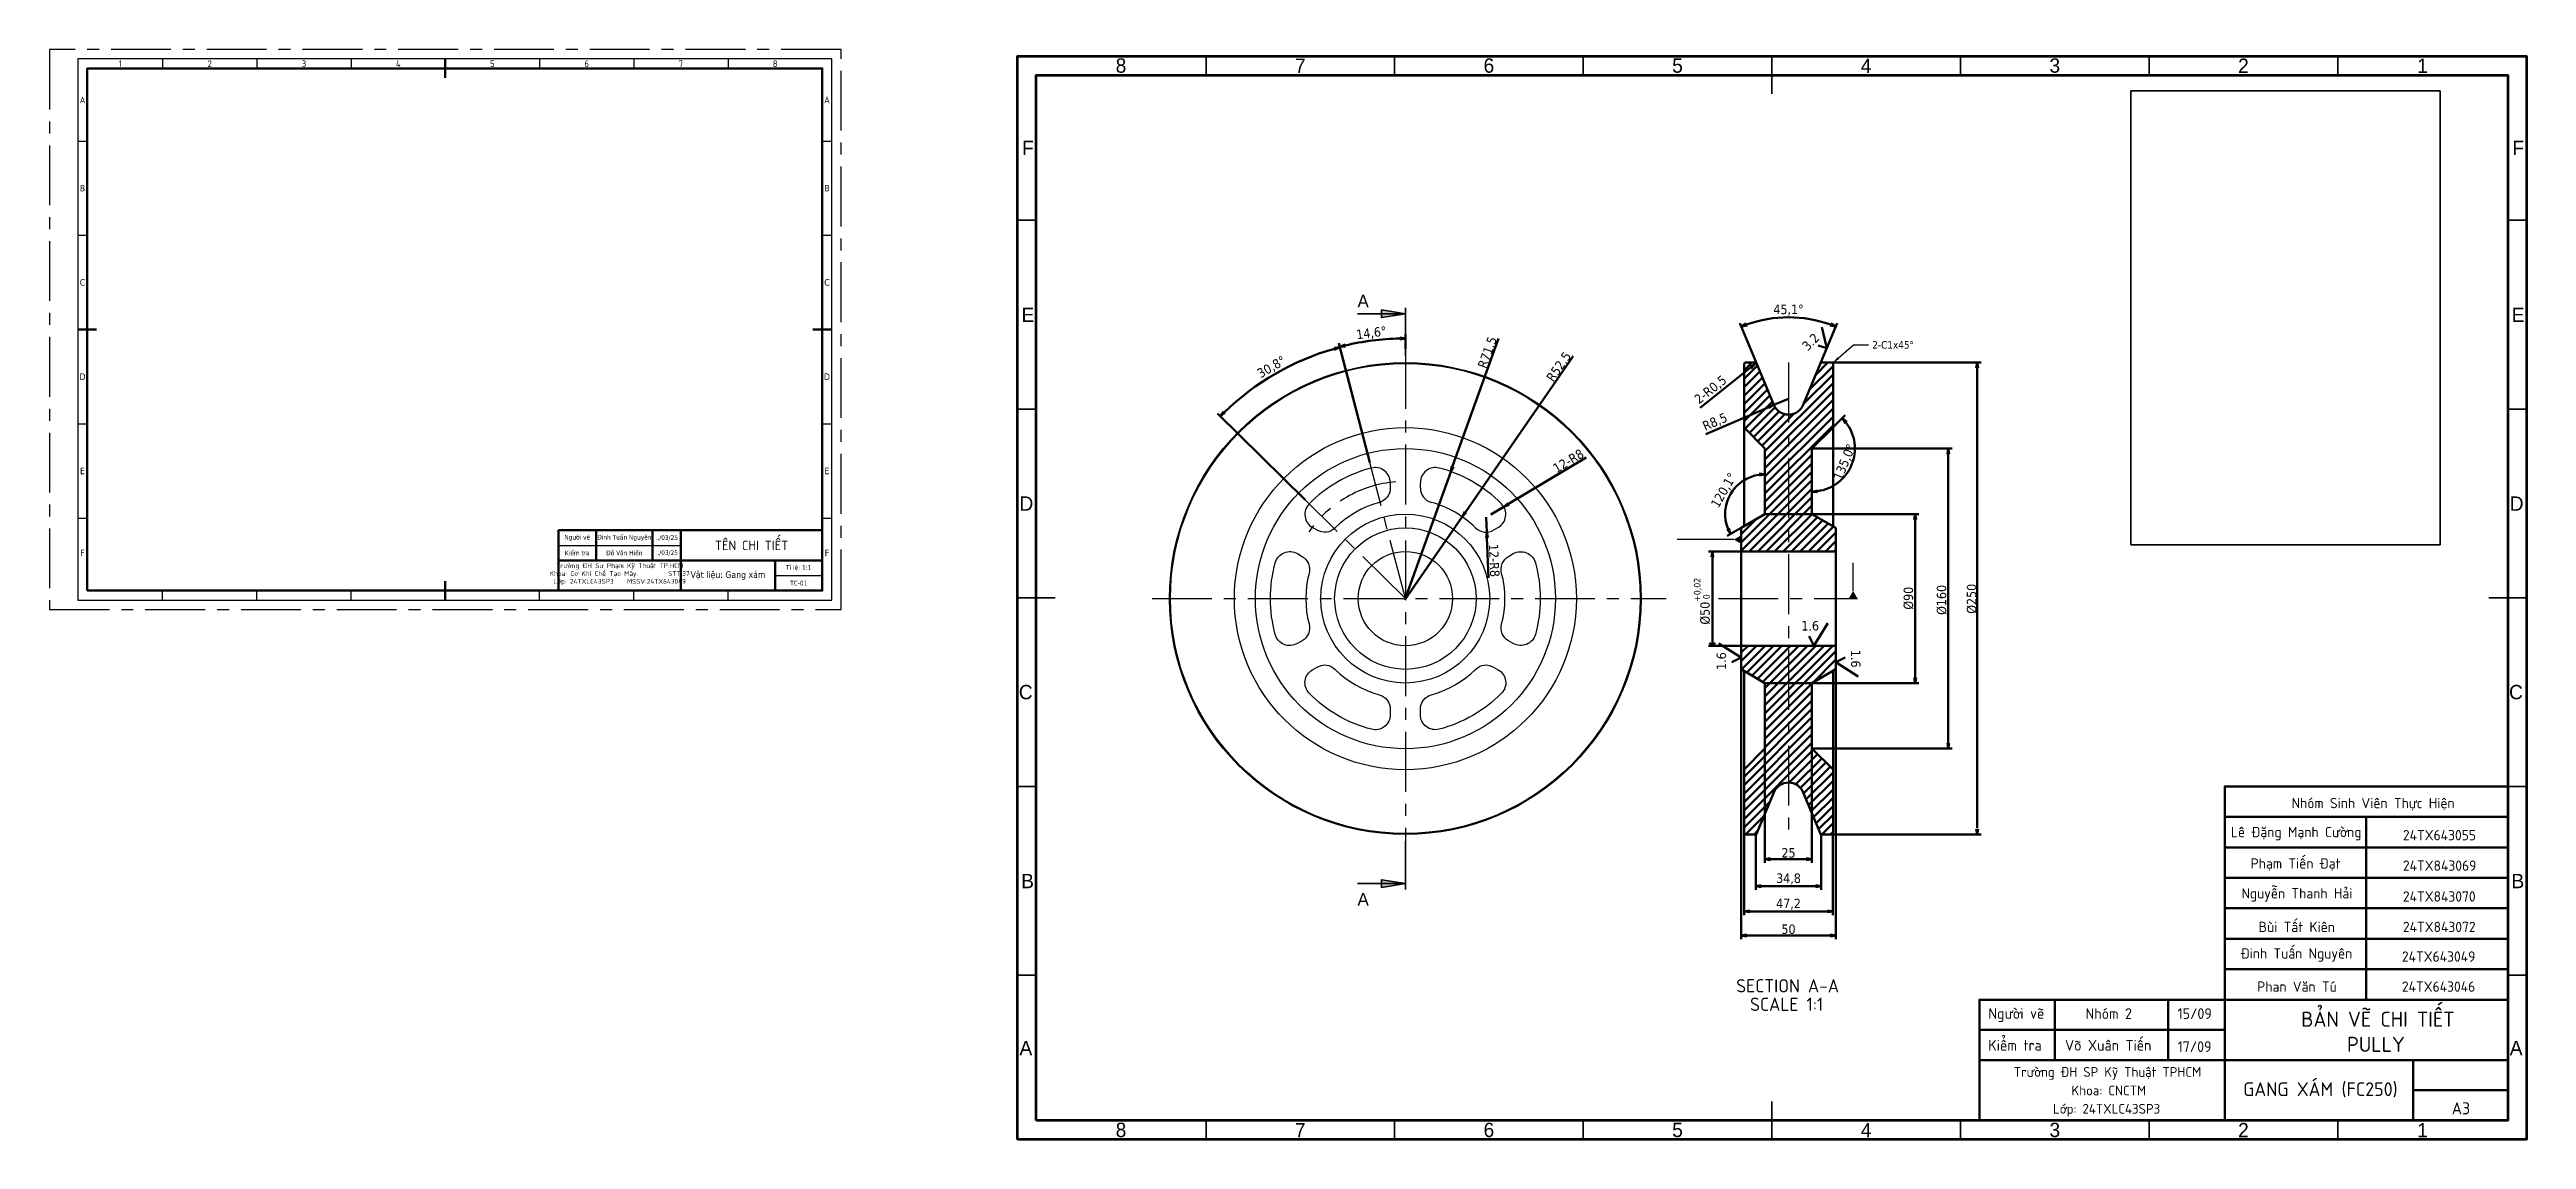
# Model space of a CAD drawing. Header units: millimetres. Extents: x 0 to 6592, y -2299 to 699.
# Drawn here: x 0 to 1314, y -281 to 297 of the extents above; entities that cross this region are included whole.
import ezdxf
from ezdxf import colors
from ezdxf.entities.mleader import LeaderData, LeaderLine
from ezdxf.math import Vec2, Vec3

# ---------------------------------------------------------------- set-up
doc = ezdxf.new("R2010")
doc.units = ezdxf.units.MM
doc.linetypes.add('CENTER', pattern=[50.8, 31.75, -6.35, 6.35, -6.35])
for name, color, linetype, lineweight in [('dldam', 7, 'Continuous', 50), ('dlmanh', 212, 'Continuous', 25), ('dtam', 92, 'CENTER', 25)]:
    doc.layers.add(name, color=color, linetype=linetype, lineweight=lineweight)
doc.styles.add('PDF Century Gothic', font='GOTHIC.TTF')
doc.styles.add('PDF TCVN 7284', font='')
doc.styles.get("Standard").update_dxf_attribs({"font": 'tahoma.ttf'})
doc.styles.get('PDF TCVN 7284').set_extended_font_data('TCVN 7284')
doc.dimstyles.new('TCVN', dxfattribs={"dimtxt": 5, "dimasz": 3, "dimexe": 2, "dimexo": 0, "dimtad": 1, "dimdec": 1, "dimtxsty": 'Standard', "dimblk": 'OPEN', "dimcen": 2.5, "dimclrd": 256, "dimclre": 256, "dimadec": 1, "dimazin": 0, "dimtfac": 1, "dimtdec": 1, "dimtmove": 0, "dimatfit": 3, "dimfxl": 1, "dimlwd": -1, "dimlwe": -1, "dimarcsym": 0})
picture_1 = doc.add_image_def('image1.png', size_in_pixel=(400, 585))

msp = doc.modelspace()

# ---------------------------------------------------------------- texts
at = {"layer": 'dldam', "char_height": 3.5, "attachment_point": 5}
for s, width, insert in [('\\pxqc;{\\fTCVN 7284|b0|i0|c0|p34;\\C244;\\c1973145;1}', 45, (37.5, 289.5)), ('\\pxqc;{\\fTCVN 7284|b0|i0|c0|p34;\\C242;\\c2564301;2}', 50, (85, 289.5)), ('\\pxqc;{\\fTCVN 7284|b0|i0|c0|p34;\\C242;\\c2564301;3}', 50, (135, 289.5)), ('\\pxqc;{\\fTCVN 7284|b0|i0|c0|p34;\\C242;\\c2564301;4}', 50, (185, 289.5)), ('\\pxqc;{\\fTCVN 7284|b0|i0|c0|p34;\\C242;\\c2564301;5}', 50, (235, 289.5)), ('\\pxqc;{\\fTCVN 7284|b0|i0|c0|p34;\\C242;\\c2564301;6}', 50, (285, 289.5)), ('\\pxqc;{\\fTCVN 7284|b0|i0|c0|p34;\\C242;\\c2564301;7}', 50, (335, 289.5)), ('\\pxqc;{\\fTCVN 7284|b0|i0|c0|p34;\\C242;\\c2564301;8}', 50, (385, 289.5)), ('\\pxqc;{\\fTCVN 7284|b0|i0|c0|p34;A}', 5, (17.5, 270.25)), ('\\pxqc;{\\fTCVN 7284|b0|i0|c0|p34;A}', 5, (412.5, 270.25)), ('\\pxqc;B', 5, (17.5, 223.5)), ('\\pxqc;B', 5, (412.5, 223.5)), ('\\pxqc;C', 5, (17.5, 173.5)), ('\\pxqc;C', 5, (412.5, 173.5)), ('\\pxqc;D', 5, (17.5, 123.5)), ('\\pxqc;D', 5, (412.5, 123.5)), ('\\pxqc;E', 5, (17.5, 73.5)), ('\\pxqc;E', 5, (412.5, 73.5)), ('\\pxqc;F', 5, (17.5, 30)), ('\\pxqc;F', 5, (412.5, 30))]:
    msp.add_mtext_dynamic_manual_height_columns(s, width=width, gutter_width=12.5, heights=[0], dxfattribs=dict(at, insert=insert))
at = {"layer": 'dldam', "color": 7, "attachment_point": 7}
for s, insert, char_height, style in [('8', (565.7, 284.6), 7.61, 'PDF Century Gothic'), ('7', (660.78, 284.6), 7.61, 'PDF Century Gothic'), ('6', (760.88, 284.6), 7.61, 'PDF Century Gothic'), ('5', (860.97, 284.6), 7.61, 'PDF Century Gothic'), ('4', (961.07, 284.6), 7.61, 'PDF Century Gothic'), ('3', (1061.16, 284.6), 7.61, 'PDF Century Gothic'), ('2', (1161.26, 284.6), 7.61, 'PDF Century Gothic'), ('1', (1256.34, 284.6), 7.61, 'PDF Century Gothic'), ('F', (516.02, 241.06), 7.61, 'PDF Century Gothic'), ('F', (1306.76, 241.06), 7.61, 'PDF Century Gothic'), ('E', (515.74, 152.48), 7.61, 'PDF Century Gothic'), ('A', (694, 160.25), 6.71, 'PDF Century Gothic'), ('E', (1306.48, 152.48), 7.61, 'PDF Century Gothic'), ('D', (514.64, 52.38), 7.61, 'PDF Century Gothic'), ('D', (1305.38, 52.38), 7.61, 'PDF Century Gothic'), ('C', (514.28, -47.71), 7.61, 'PDF Century Gothic'), ('C', (1305.02, -47.71), 7.61, 'PDF Century Gothic'), ('Nhóm Sinh Viên Thực Hiện', (1189.66, -106.55), 5.4621, 'PDF TCVN 7284'), ('Lê Đặng Mạnh Cường', (1157.42, -122.4), 5.4621, 'PDF TCVN 7284'), ('24TX643055', (1248.7, -122.41), 5.462, 'PDF TCVN 7284'), ('Phạm Tiến Đạt', (1167.89, -138.57), 5.4621, 'PDF TCVN 7284'), ('B', (515.54, -147.81), 7.61, 'PDF Century Gothic'), ('24TX843069', (1248.7, -138.57), 5.462, 'PDF TCVN 7284'), ('B', (1306.28, -147.81), 7.61, 'PDF Century Gothic'), ('A', (694, -157.02), 6.71, 'PDF Century Gothic'), ('Nguyễn Thanh Hải', (1163.03, -154.92), 5.4621, 'PDF TCVN 7284'), ('24TX843070', (1248.7, -154.93), 5.462, 'PDF TCVN 7284'), ('Bùi Tất Kiên', (1172.17, -171.09), 5.4621, 'PDF TCVN 7284'), ('24TX843072', (1248.7, -171.1), 5.462, 'PDF TCVN 7284'), ('Đinh Tuấn Nguyên', (1162.64, -186.78), 5.4621, 'PDF TCVN 7284'), ('24TX643049', (1248.17, -186.79), 5.462, 'PDF TCVN 7284'), ('SECTION A-A', (894.94, -203.1), 7.0065, 'PDF TCVN 7284'), ('SCALE 1:1', (902.3, -212.9), 7.007, 'PDF TCVN 7284'), ('Phan Văn Tú', (1171.37, -202.73), 5.4621, 'PDF TCVN 7284'), ('BẢN VẼ CHI TIẾT\\P     PULLY', (1194.76, -234.64), 8, 'PDF TCVN 7284'), ('24TX643046', (1248.17, -202.74), 5.462, 'PDF TCVN 7284'), ('Người vẽ', (1028.73, -218.8), 5.655, 'PDF TCVN 7284'), ('Nhóm 2', (1080.25, -217.16), 5.655, 'PDF TCVN 7284'), ('15/09', (1129.15, -217.15), 5.655, 'PDF TCVN 7284'), ('A', (514.65, -236.39), 7.61, 'PDF Century Gothic'), ('Kiểm tra', (1028.7, -233.97), 5.655, 'PDF TCVN 7284'), ('Võ Xuân Tiến', (1069.4, -233.97), 5.6548, 'PDF TCVN 7284'), ('17/09', (1129.15, -234.69), 5.655, 'PDF TCVN 7284'), ('A', (1305.39, -236.39), 7.61, 'PDF Century Gothic'), ('Trường ĐH SP Kỹ Thuật TPHCM', (1042.23, -249.43), 5.1836, 'PDF TCVN 7284'), ('GANG XÁM (FC250)', (1163.99, -258.78), 7.2828, 'PDF TCVN 7284'), ('Lớp: 24TXLC43SP3', (1063.01, -268.97), 5.1836, 'PDF TCVN 7284'), ('Khoa: CNCTM', (1072.85, -257.69), 5.1836, 'PDF TCVN 7284'), ('A3', (1274.61, -267.76), 6.372, 'PDF TCVN 7284'), ('8', (565.7, -279.93), 7.61, 'PDF Century Gothic'), ('7', (660.78, -279.93), 7.61, 'PDF Century Gothic'), ('6', (760.88, -279.93), 7.61, 'PDF Century Gothic'), ('5', (860.97, -279.93), 7.61, 'PDF Century Gothic'), ('4', (961.07, -279.93), 7.61, 'PDF Century Gothic'), ('3', (1061.16, -279.93), 7.61, 'PDF Century Gothic'), ('2', (1161.26, -279.93), 7.61, 'PDF Century Gothic'), ('1', (1256.34, -279.93), 7.61, 'PDF Century Gothic')]:
    msp.add_mtext(s, dxfattribs=dict(at, insert=insert, char_height=char_height, style=style))
at = {"layer": 'dldam', "lineweight": 50, "char_height": 5, "attachment_point": 1}
for s, insert, rotation in [('3.2', (929.36, 140.44), 45), ('1.6', (884.57, -32.05), 90), ('1.6', (960.87, -21.39), 270)]:
    msp.add_mtext_dynamic_manual_height_columns(s, width=4.6369, gutter_width=12.5, heights=[0], dxfattribs=dict(at, insert=insert, rotation=rotation))
at = {"layer": 'dldam', "insert": (1019.93, 5.7), "char_height": 5, "attachment_point": 5, "rotation": 90}
msp.add_mtext('%%C250', dxfattribs=at)
at = {"layer": 'dldam', "lineweight": 50, "insert": (929.51, -6.13), "char_height": 5, "attachment_point": 1}
msp.add_mtext_dynamic_manual_height_columns('1.6', width=4.6369, gutter_width=12.5, heights=[0], dxfattribs=at)
at = {"layer": 'dlmanh', "attachment_point": 5}
for s, width, insert, char_height in [('\\pxqc;Người vẽ', 20, (280, 38), 2.5), ('\\pxqc;Đinh Tuấn Nguyên', 30, (305, 38), 2.5), ('\\pxqc;../03/25', 15, (327.5, 38), 2.5), ('\\pxqc;{\\fTCVN 7284|b0|i0|c0|p34;TÊN CHI TIẾT}', 75, (372.5, 34), 5), ('\\pxqc;Kiểm tra', 20, (280, 30), 2.5), ('\\pxqc;Đỗ Văn Hiến', 30, (305, 30), 2.5), ('\\pxqc;../03/25', 15, (327.5, 30), 2.5), ('\\pxqc;{\\fTCVN 7284|b0|i0|c0|p34;Trường ĐH Sư Phạm Kỹ Thuật TP.HCM\\PKhoa: Cơ Khí Chế Tạo Máy.         STT:37\\PLớp: 24TXLC43SP3    MSSV:24TX643049}', 65, (302.5, 18.72), 2.5), ('\\pxqc;Vật liệu: Gang xám', 50, (360, 18), 3.5), ('\\pxqc;Tỉ lệ: 1:1', 25, (397.5, 22), 2.5), ('\\pxqc;TC-01', 25, (397.5, 14), 2.5)]:
    msp.add_mtext_dynamic_manual_height_columns(s, width=width, gutter_width=12.5, heights=[0], dxfattribs=dict(at, insert=insert, char_height=char_height))

# ---------------------------------------------------------------- blocks, each defined once
blk = doc.blocks.new('_Open')
at = {"color": 0, "linetype": 'ByBlock', "lineweight": -2}
for p, q in [((-1, 0.17), (0, 0)), ((-1, -0.17), (0, 0)), ((0, 0), (-1, 0))]:
    blk.add_line(p, q, dxfattribs=at)
blk = doc.blocks.new('*D3')
at = {"layer": 'Defpoints', "color": 0, "transparency": 16777216}
for p in [(931.3, 154.5), (905.8, 130.6), (939.7, 130.6), (914.9, 108.6), (930.6, 108.6)]:
    blk.add_point(p, dxfattribs=at)
at = {"layer": 'dldam', "transparency": 16777216}
for p, q in [((905.8, 130.6), (896.9, 151.9)), ((939.7, 130.6), (948.5, 151.9))]:
    blk.add_line(p, q, dxfattribs=at)
blk.add_arc((922.7, 89.7), 65.3, 70.1028, 109.8972, dxfattribs=at)
at = {"layer": 'dldam', "transparency": 16777216, "xscale": 3, "yscale": 3, "zscale": 3}
for p, rotation in [((897.7, 150.1), 201.2127199334078), ((947.8, 150.1), 338.7872800666244)]:
    blk.add_blockref('_Open', p, dxfattribs=dict(at, rotation=rotation))
at = {"layer": 'dldam', "color": 0, "transparency": 16777216, "insert": (922.7, 158.8), "char_height": 5, "attachment_point": 5}
blk.add_mtext('45,1°', dxfattribs=at)
blk = doc.blocks.new('_Open90')
at = {"color": 0, "linetype": 'ByBlock', "lineweight": -2}
for p, q in [((0, 0), (-1, 0)), ((-0.5, 0.5), (0, 0)), ((0, 0), (-0.5, -0.5))]:
    blk.add_line(p, q, dxfattribs=at)
blk = doc.blocks.new('*D4')
at = {"layer": 'Defpoints', "color": 0, "transparency": 16777216}
for p in [(947.8, 30.8), (882.3, -19.2), (947.8, -19.2)]:
    blk.add_point(p, dxfattribs=at)
at = {"layer": 'dldam', "transparency": 16777216}
for p, q in [((947.8, 30.8), (880.3, 30.8)), ((882.3, 27.8), (882.3, -16.2)), ((947.8, -19.2), (880.3, -19.2))]:
    blk.add_line(p, q, dxfattribs=at)
at = {"layer": 'dldam', "transparency": 16777216, "xscale": 3, "yscale": 3, "zscale": 3}
for name, p, rotation in [('_Open', (882.3, 30.8), 90), ('_Open90', (882.3, -19.2), 270)]:
    blk.add_blockref(name, p, dxfattribs=dict(at, rotation=rotation))
at = {"layer": 'dldam', "color": 0, "transparency": 16777216, "insert": (876.8, 4.4), "char_height": 5, "attachment_point": 5, "rotation": 90}
blk.add_mtext('%%C50{\\H3.5;\\S+0,02^  0;}', dxfattribs=at)
blk = doc.blocks.new('*D9')
at = {"layer": 'Defpoints', "color": 0, "transparency": 16777216}
for p in [(905.3, -119.3), (940.1, -119.3), (940.1, -146.7)]:
    blk.add_point(p, dxfattribs=at)
at = {"layer": 'dldam', "transparency": 16777216}
for p, q in [((905.3, -119.3), (905.3, -148.7)), ((940.1, -119.3), (940.1, -148.7)), ((908.3, -146.7), (937.1, -146.7))]:
    blk.add_line(p, q, dxfattribs=at)
at = {"layer": 'dldam', "transparency": 16777216, "xscale": 3, "yscale": 3, "zscale": 3, "rotation": 180}
blk.add_blockref('_Open', (905.3, -146.7), dxfattribs=at)
at = {"layer": 'dldam', "transparency": 16777216, "xscale": 3, "yscale": 3, "zscale": 3}
blk.add_blockref('_Open', (940.1, -146.7), dxfattribs=at)
at = {"layer": 'dldam', "color": 0, "transparency": 16777216, "insert": (922.7, -142.9), "char_height": 5, "attachment_point": 5}
blk.add_mtext('34,8', dxfattribs=at)
blk = doc.blocks.new('*D10')
at = {"layer": 'Defpoints', "color": 0, "transparency": 16777216}
for p in [(899.1, -118.8), (946.3, -118.8), (946.3, -160.1)]:
    blk.add_point(p, dxfattribs=at)
at = {"layer": 'dldam', "transparency": 16777216}
for p, q in [((899.1, -118.8), (899.1, -162.1)), ((946.3, -118.8), (946.3, -162.1)), ((902.1, -160.1), (943.3, -160.1))]:
    blk.add_line(p, q, dxfattribs=at)
at = {"layer": 'dldam', "transparency": 16777216, "xscale": 3, "yscale": 3, "zscale": 3, "rotation": 180}
blk.add_blockref('_Open', (899.1, -160.1), dxfattribs=at)
at = {"layer": 'dldam', "transparency": 16777216, "xscale": 3, "yscale": 3, "zscale": 3}
blk.add_blockref('_Open', (946.3, -160.1), dxfattribs=at)
at = {"layer": 'dldam', "color": 0, "transparency": 16777216, "insert": (922.7, -156.3), "char_height": 5, "attachment_point": 5}
blk.add_mtext('47,2', dxfattribs=at)
blk = doc.blocks.new('*D11')
at = {"layer": 'Defpoints', "color": 0, "transparency": 16777216}
for p in [(910.2, 50.6), (989.9, 50.6), (910.2, -39.1)]:
    blk.add_point(p, dxfattribs=at)
at = {"layer": 'dldam', "transparency": 16777216}
for p, q in [((910.2, 50.6), (991.9, 50.6)), ((989.9, -36.1), (989.9, 47.6)), ((910.2, -39.1), (991.9, -39.1))]:
    blk.add_line(p, q, dxfattribs=at)
at = {"layer": 'dldam', "transparency": 16777216, "xscale": 3, "yscale": 3, "zscale": 3}
for p, rotation in [((989.9, 50.6), 90), ((989.9, -39.1), 270)]:
    blk.add_blockref('_Open', p, dxfattribs=dict(at, rotation=rotation))
at = {"layer": 'dldam', "color": 0, "transparency": 16777216, "insert": (986.4, 6), "char_height": 5, "attachment_point": 5, "rotation": 90}
blk.add_mtext('%%C90', dxfattribs=at)
blk = doc.blocks.new('*D12')
at = {"layer": 'Defpoints', "color": 0, "transparency": 16777216}
for p in [(935.1, 85.4), (1007.5, 85.4), (935.1, -73.8)]:
    blk.add_point(p, dxfattribs=at)
at = {"layer": 'dldam', "transparency": 16777216}
for p, q in [((935.1, 85.4), (1009.5, 85.4)), ((1007.5, -70.8), (1007.5, 82.4)), ((935.1, -73.8), (1009.5, -73.8))]:
    blk.add_line(p, q, dxfattribs=at)
at = {"layer": 'dldam', "transparency": 16777216, "xscale": 3, "yscale": 3, "zscale": 3}
for p, rotation in [((1007.5, 85.4), 90), ((1007.5, -73.8), 270)]:
    blk.add_blockref('_Open', p, dxfattribs=dict(at, rotation=rotation))
at = {"layer": 'dldam', "color": 0, "transparency": 16777216, "insert": (1004, 5.1), "char_height": 5, "attachment_point": 5, "rotation": 90}
blk.add_mtext('%%C160', dxfattribs=at)
blk = doc.blocks.new('*D13')
at = {"layer": 'Defpoints', "color": 0, "transparency": 16777216}
for p in [(914.9, 108.5), (922.7, 111.8)]:
    blk.add_point(p, dxfattribs=at)
at = {"layer": 'dldam', "transparency": 16777216}
for p, q in [((878.8, 93), (912.2, 107.3)), ((922.7, 111.8), (914.9, 108.5))]:
    blk.add_line(p, q, dxfattribs=at)
at = {"layer": 'dldam', "transparency": 16777216, "xscale": 3, "yscale": 3, "zscale": 3, "rotation": 23.23876791087197}
blk.add_blockref('_Open', (914.9, 108.5), dxfattribs=at)
at = {"layer": 'dldam', "color": 0, "transparency": 16777216, "insert": (883.8, 99.3), "char_height": 5, "attachment_point": 5, "rotation": 23.2388}
blk.add_mtext('R8,5', dxfattribs=at)
blk = doc.blocks.new('*D14')
at = {"layer": 'Defpoints', "color": 0, "transparency": 16777216}
for p in [(904.9, 130.1), (905.3, 130.4)]:
    blk.add_point(p, dxfattribs=at)
at = {"layer": 'dldam', "transparency": 16777216}
for p, q in [((875.8, 107), (902.6, 128.3)), ((905.3, 130.4), (904.9, 130.1))]:
    blk.add_line(p, q, dxfattribs=at)
blk.add_arc((905.3, 130.4), 0.5, 90, 218.484, dxfattribs=at)
at = {"layer": 'dldam', "transparency": 16777216, "xscale": 3, "yscale": 3, "zscale": 3, "rotation": 38.4839619425847}
blk.add_blockref('_Open', (904.9, 130.1), dxfattribs=at)
at = {"layer": 'dldam', "color": 0, "transparency": 16777216, "insert": (881.5, 116.4), "char_height": 5, "attachment_point": 5, "rotation": 38.484}
blk.add_mtext('2-R0,5', dxfattribs=at)
blk = doc.blocks.new('*D15')
at = {"layer": 'Defpoints', "color": 0, "transparency": 16777216}
for p in [(910.2, 85.4), (896.6, 66.8), (897.6, 43.4), (910.2, 50.6), (910.2, 50.6)]:
    blk.add_point(p, dxfattribs=at)
at = {"layer": 'dldam', "transparency": 16777216}
blk.add_line((897.6, 43.4), (890.2, 39.1), dxfattribs=at)
blk.add_arc((910.2, 50.6), 21.1, 98.1462, 201.9097, dxfattribs=at)
at = {"layer": 'dldam', "transparency": 16777216, "xscale": 3, "yscale": 3, "zscale": 3}
for p, rotation in [((910.2, 71.8), 4.073089709497467), ((891.9, 40.1), 295.982803017441)]:
    blk.add_blockref('_Open', p, dxfattribs=dict(at, rotation=rotation))
at = {"layer": 'dldam', "color": 0, "transparency": 16777216, "insert": (888.6, 63.1), "char_height": 5, "attachment_point": 5, "rotation": 60.0279}
blk.add_mtext('120,1°', dxfattribs=at)
blk = doc.blocks.new('*D16')
at = {"layer": 'Defpoints', "color": 0, "transparency": 16777216}
for p in [(946.3, 96.5), (935.1, 85.4), (935.1, 85.4), (951.3, 69.2), (935.1, 50.6)]:
    blk.add_point(p, dxfattribs=at)
at = {"layer": 'dldam', "transparency": 16777216}
blk.add_line((946.3, 96.5), (952.7, 103), dxfattribs=at)
blk.add_arc((935.1, 85.4), 22.8, 277.529, 37.471, dxfattribs=at)
at = {"layer": 'dldam', "transparency": 16777216, "xscale": 3, "yscale": 3, "zscale": 3}
for p, rotation in [((951.3, 101.5), 131.2355109425179), ((935.1, 62.5), 183.7644890574727)]:
    blk.add_blockref('_Open', p, dxfattribs=dict(at, rotation=rotation))
at = {"layer": 'dldam', "color": 0, "transparency": 16777216, "insert": (952.7, 78.1), "char_height": 5, "attachment_point": 5, "rotation": 67.5}
blk.add_mtext('135,0°', dxfattribs=at)
blk = doc.blocks.new('*D17')
at = {"layer": 'Defpoints', "color": 0, "transparency": 16777216}
for p in [(910.2, -73.8), (935.1, -73.8), (935.1, -132.4)]:
    blk.add_point(p, dxfattribs=at)
at = {"layer": 'dldam', "transparency": 16777216}
for p, q in [((910.2, -73.8), (910.2, -134.4)), ((935.1, -73.8), (935.1, -134.4)), ((913.2, -132.4), (932.1, -132.4))]:
    blk.add_line(p, q, dxfattribs=at)
at = {"layer": 'dldam', "transparency": 16777216, "xscale": 3, "yscale": 3, "zscale": 3, "rotation": 180}
blk.add_blockref('_Open', (910.2, -132.4), dxfattribs=at)
at = {"layer": 'dldam', "transparency": 16777216, "xscale": 3, "yscale": 3, "zscale": 3}
blk.add_blockref('_Open', (935.1, -132.4), dxfattribs=at)
at = {"layer": 'dldam', "color": 0, "transparency": 16777216, "insert": (922.7, -129.1), "char_height": 5, "attachment_point": 5}
blk.add_mtext('25', dxfattribs=at)
blk = doc.blocks.new('*D18')
at = {"layer": 'Defpoints', "color": 0, "transparency": 16777216}
for p in [(897.6, -31.7), (947.8, -31.7), (947.8, -172.9)]:
    blk.add_point(p, dxfattribs=at)
at = {"layer": 'dldam', "transparency": 16777216}
for p, q in [((897.6, -31.7), (897.6, -174.9)), ((947.8, -31.7), (947.8, -174.9)), ((900.6, -172.9), (944.8, -172.9))]:
    blk.add_line(p, q, dxfattribs=at)
at = {"layer": 'dldam', "transparency": 16777216, "xscale": 3, "yscale": 3, "zscale": 3, "rotation": 180}
blk.add_blockref('_Open', (897.6, -172.9), dxfattribs=at)
at = {"layer": 'dldam', "transparency": 16777216, "xscale": 3, "yscale": 3, "zscale": 3}
blk.add_blockref('_Open', (947.8, -172.9), dxfattribs=at)
at = {"layer": 'dldam', "color": 0, "transparency": 16777216, "insert": (922.7, -169.6), "char_height": 5, "attachment_point": 5}
blk.add_mtext('50', dxfattribs=at)
blk = doc.blocks.new('*D19')
at = {"layer": 'Defpoints', "color": 0, "transparency": 16777216}
for p in [(743.5, 73.1), (719.1, 5.1)]:
    blk.add_point(p, dxfattribs=at)
at = {"layer": 'dldam', "transparency": 16777216}
for p, q in [((768.9, 143.7), (744.5, 76)), ((719.1, 5.1), (743.5, 73.1))]:
    blk.add_line(p, q, dxfattribs=at)
at = {"layer": 'dldam', "transparency": 16777216, "xscale": 3, "yscale": 3, "zscale": 3, "rotation": 250.2310354758527}
blk.add_blockref('_Open', (743.5, 73.1), dxfattribs=at)
at = {"layer": 'dldam', "color": 0, "transparency": 16777216, "insert": (762.9, 136.4), "char_height": 5, "attachment_point": 5, "rotation": 70.231}
blk.add_mtext('R71.5', dxfattribs=at)
blk = doc.blocks.new('*D20')
at = {"layer": 'Defpoints', "color": 0, "transparency": 16777216}
for p in [(749.6, 49.2), (719.1, 5.1)]:
    blk.add_point(p, dxfattribs=at)
at = {"layer": 'dldam', "transparency": 16777216}
for p, q in [((808.5, 134.4), (751.3, 51.6)), ((719.1, 5.1), (749.6, 49.2))]:
    blk.add_line(p, q, dxfattribs=at)
at = {"layer": 'dldam', "transparency": 16777216, "xscale": 3, "yscale": 3, "zscale": 3, "rotation": 235.3153193807565}
blk.add_blockref('_Open', (749.6, 49.2), dxfattribs=at)
at = {"layer": 'dldam', "color": 0, "transparency": 16777216, "insert": (800.8, 128.8), "char_height": 5, "attachment_point": 5, "rotation": 55.3153}
blk.add_mtext('R52.5', dxfattribs=at)
blk = doc.blocks.new('*D21')
at = {"layer": 'Defpoints', "color": 0, "transparency": 16777216}
for p in [(762.3, 49), (762.6, 41)]:
    blk.add_point(p, dxfattribs=at)
at = {"layer": 'dldam', "transparency": 16777216}
for p, q in [((762.3, 49), (762.6, 41)), ((763.6, 16.8), (762.7, 38))]:
    blk.add_line(p, q, dxfattribs=at)
at = {"layer": 'dldam', "transparency": 16777216, "xscale": 3, "yscale": 3, "zscale": 3, "rotation": 92.37376313434403}
blk.add_blockref('_Open', (762.6, 41), dxfattribs=at)
at = {"layer": 'dldam', "color": 0, "transparency": 16777216, "insert": (766.5, 26), "char_height": 5, "attachment_point": 5, "rotation": 272.3738}
blk.add_mtext('12-R8', dxfattribs=at)
blk = doc.blocks.new('*D22')
at = {"layer": 'Defpoints', "color": 0, "transparency": 16777216}
for p in [(661.4, 130.8), (700.6, 77.9), (666.2, 58.1), (719.4, 5.8), (719.4, 5.8)]:
    blk.add_point(p, dxfattribs=at)
at = {"layer": 'dldam', "transparency": 16777216}
for p, q in [((700.6, 77.9), (684.1, 141.1)), ((666.2, 58.1), (619.8, 103.9))]:
    blk.add_line(p, q, dxfattribs=at)
blk.add_arc((719.4, 5.8), 137.8, 105.871, 134.2085, dxfattribs=at)
at = {"layer": 'dldam', "transparency": 16777216, "xscale": 3, "yscale": 3, "zscale": 3}
for p, rotation in [((684.6, 139.1), 15.24724343797318), ((621.2, 102.5), 224.8323049036654)]:
    blk.add_blockref('_Open', p, dxfattribs=dict(at, rotation=rotation))
at = {"layer": 'dldam', "color": 0, "transparency": 16777216, "insert": (648.5, 128.4), "char_height": 5, "attachment_point": 5, "rotation": 30.0398}
blk.add_mtext('30,8°', dxfattribs=at)
blk = doc.blocks.new('*D23')
at = {"layer": 'Defpoints', "color": 0, "transparency": 16777216}
for p in [(707.7, 143.3), (719.4, 138.3), (700.6, 77.9), (719.4, 5.8), (719.4, -126.6)]:
    blk.add_point(p, dxfattribs=at)
at = {"layer": 'dldam', "transparency": 16777216}
for p, q in [((719.4, 138.3), (719.4, 145.8)), ((700.6, 77.9), (684.1, 141.3))]:
    blk.add_line(p, q, dxfattribs=at)
blk.add_arc((719.4, 5.8), 138, 91.2458, 103.3777, dxfattribs=at)
at = {"layer": 'dldam', "transparency": 16777216, "xscale": 3, "yscale": 3, "zscale": 3}
for p, rotation in [((684.6, 139.3), 194.0005869535989), ((719.4, 143.8), 0.6228899060842654)]:
    blk.add_blockref('_Open', p, dxfattribs=dict(at, rotation=rotation))
at = {"layer": 'dldam', "color": 0, "transparency": 16777216, "insert": (701.4, 146.4), "char_height": 5, "attachment_point": 5, "rotation": 7.3117}
blk.add_mtext('14,6°', dxfattribs=at)
blk = doc.blocks.new('*D24')
at = {"layer": 'Defpoints', "color": 0, "transparency": 16777216}
for p in [(771.6, 54.5), (764.7, 50.4)]:
    blk.add_point(p, dxfattribs=at)
at = {"layer": 'dldam', "transparency": 16777216}
for p, q in [((815.4, 80.7), (774.1, 56.1)), ((764.7, 50.4), (771.6, 54.5))]:
    blk.add_line(p, q, dxfattribs=at)
at = {"layer": 'dldam', "transparency": 16777216, "xscale": 3, "yscale": 3, "zscale": 3, "rotation": 210.8230426666989}
blk.add_blockref('_Open', (771.6, 54.5), dxfattribs=at)
at = {"layer": 'dldam', "color": 0, "transparency": 16777216, "insert": (805.9, 78.8), "char_height": 5, "attachment_point": 5, "rotation": 30.823}
blk.add_mtext('12-R8', dxfattribs=at)
blk = doc.blocks.new('_DatumFilled')
at = {"color": 0, "linetype": 'ByBlock'}
blk.add_solid([(0, 0.58), (-1, 0), (0, -0.58)], dxfattribs=at)

# ---------------------------------------------------------------- dimensions: what is measured, and where the dimension line sits
at = {"layer": 'dldam'}
for base, line1, line2, picture, middle in [((931.26, 154.5), ((930.56, 108.62), (939.67, 130.58)), ((905.77, 130.58), (914.88, 108.62)), '*D3', (922.72, 158.81)), ((707.7, 143.29), ((719.42, 138.28), (719.42, -126.56)), ((719.42, 5.81), (700.6, 77.94)), '*D23', (701.38, 146.43)), ((661.41, 130.79), ((719.42, 5.81), (700.6, 77.94)), ((719.42, 5.81), (666.25, 58.14)), '*D22', (648.54, 128.38)), ((951.3, 69.23), ((935.15, 85.38), (935.15, 50.64)), ((946.31, 96.54), (935.15, 85.38)), '*D16', (952.75, 78.1)), ((896.64, 66.81), ((910.22, 50.64), (910.22, 85.38)), ((897.65, 43.36), (910.22, 50.64)), '*D15', (888.64, 63.09))]:
    dim = msp.add_angular_dim_2l(base=base, line1=line1, line2=line2, dimstyle='TCVN', dxfattribs=at)
    dim.commit()
    dim.dimension.update_dxf_attribs({"geometry": picture, "text_midpoint": middle})
for center, mpoint, text, picture, middle in [((719.08, 5.12), (743.53, 73.15), 'R71.5', '*D19', (765.86, 135.28)), ((719.08, 5.12), (749.57, 49.18), 'R52.5', '*D20', (803.42, 126.99)), ((905.29, 130.44), (904.9, 130.12), '2-<>', '*D14', (883.9, 113.43)), ((764.69, 50.42), (771.56, 54.51), '12-<>', '*D24', (807.58, 76))]:
    dim = msp.add_radius_dim(center=center, mpoint=mpoint, text=text, dimstyle='TCVN', dxfattribs=at)
    dim.commit()
    dim.dimension.update_dxf_attribs({"geometry": picture, "text_midpoint": middle, "dimtype": 164})
dim = msp.add_radius_dim(center=(922.72, 111.84), mpoint=(914.93, 108.49), dimstyle='TCVN', dxfattribs=at)
dim.commit()
dim.dimension.update_dxf_attribs({"geometry": '*D13', "text_midpoint": (885.31, 95.77), "dimtype": 164})
for base, p1, p2, text, picture, middle in [((1007.46, 85.38), (935.15, -73.8), (935.15, 85.38), '%%C160', '*D12', (1007.46, 5.13)), ((989.86, 50.64), (910.22, -39.05), (910.22, 50.64), '%%C90', '*D11', (989.86, 5.97))]:
    dim = msp.add_linear_dim(base=base, p1=p1, p2=p2, angle=90, text=text, dimstyle='TCVN', dxfattribs=at)
    dim.commit()
    dim.dimension.update_dxf_attribs({"geometry": picture, "text_midpoint": middle, "dimtype": 160})
dim = msp.add_radius_dim(center=(762.26, 49.03), mpoint=(762.59, 41.03), text='12-<>', dimstyle='TCVN', dxfattribs=at)
dim.commit()
dim.dimension.update_dxf_attribs({"geometry": '*D21', "text_midpoint": (766.46, 26.04)})
dim = msp.add_linear_dim(base=(882.25, -19.21), p1=(947.79, 30.79), p2=(947.79, -19.21), angle=90, text='%%C<>', dimstyle='TCVN', override={"dimblk1": 'Open', "dimblk2": 'Open90', "dimsah": 1, "dimtol": 1, "dimtp": 0.02, "dimtfac": 0.7, "dimtdec": 2}, dxfattribs=at)
dim.commit()
dim.dimension.update_dxf_attribs({"geometry": '*D4', "text_midpoint": (882.25, 4.35), "dimtype": 160})
for base, p1, p2, text, picture, middle in [((947.79, -172.87), (897.65, -31.71), (947.79, -31.71), '50', '*D18', (922.72, -172.87)), ((940.15, -146.75), (905.29, -119.35), (940.15, -119.35), '34,8', '*D9', (922.72, -146.75))]:
    dim = msp.add_linear_dim(base=base, p1=p1, p2=p2, text=text, dimstyle='TCVN', dxfattribs=at)
    dim.commit()
    dim.dimension.update_dxf_attribs({"geometry": picture, "text_midpoint": middle, "dimtype": 160})
dim = msp.add_linear_dim(base=(935.15, -132.37), p1=(910.22, -73.8), p2=(935.15, -73.8), text='25', dimstyle='TCVN', dxfattribs=at)
dim.commit()
dim.dimension.update_dxf_attribs({"geometry": '*D17', "text_midpoint": (922.68, -129.14)})
dim = msp.add_linear_dim(base=(946.31, -160.08), p1=(899.13, -118.78), p2=(946.31, -118.78), dimstyle='TCVN', dxfattribs=at)
dim.commit()
dim.dimension.update_dxf_attribs({"geometry": '*D10', "text_midpoint": (922.72, -160.08), "dimtype": 160})

# ---------------------------------------------------------------- hatches: boundary and pattern name
at = {"layer": 'dldam', "transparency": 33554559}
h = msp.add_hatch(color=7, dxfattribs=at)
h.paths.add_polyline_path([(719.39, 156.9), (706.67, 154.85), (706.67, 158.94)], flags=0)
h.paths.add_polyline_path([(719.39, -145.36), (706.67, -147.41), (706.67, -143.32)], flags=0)
at = {"layer": 'dldam'}
h = msp.add_hatch(dxfattribs=at)
h.set_pattern_fill('ANSI31', color=256)
h.paths.add_polyline_path([(946.31, 96.54), (946.31, 130.44), (945.81, 130.94), (940.15, 130.94, 0.3032122), (939.69, 130.63), (930.56, 108.62, -0.3041948), (922.72, 103.36), (922.72, 30.79), (947.79, 30.79), (947.79, 43.36), (935.15, 50.64), (935.15, 85.38)])
h.paths.add_polyline_path([(922.72, 103.36, -0.3022301), (914.9, 108.56), (905.75, 130.63, 0.3032122), (905.29, 130.94), (899.63, 130.94), (899.13, 130.44), (899.13, 96.54), (910.22, 85.38), (910.22, 50.64), (897.65, 43.36), (897.65, 30.79), (922.72, 30.79)])
h.paths.add_polyline_path([(947.79, -31.71), (947.79, -19.21), (922.72, -19.21), (922.72, -91.78, -0.3025), (930.54, -96.99), (939.69, -119.04, 0.3032122), (940.15, -119.35), (945.81, -119.35), (946.31, -118.78), (946.31, -84.88), (935.15, -73.8), (935.15, -39.05)])
h.paths.add_polyline_path([(922.72, -19.21), (897.72, -19.21), (897.65, -19.28), (897.65, -31.71), (910.22, -39.05), (910.22, -73.8), (899.13, -84.88), (899.13, -118.78), (899.63, -119.35), (905.29, -119.35, 0.3032122), (905.75, -119.04), (914.88, -97.03, -0.3039246), (922.72, -91.78)])

# ---------------------------------------------------------------- linework, layer by layer
for p, q in [((210, 292), (210, 282)), ((15, 148.5), (25, 148.5)), ((415, 148.5), (405, 148.5)), ((945.81, 130.94), (1024.84, 130.94)), ((1022.84, 127.94), (1022.84, -115.86)), ((270, 10), (270, 42)), ((270, 42), (410, 42)), ((290, 26), (290, 42)), ((320, 26), (320, 42)), ((335, 10), (335, 42)), ((410, 42), (410, 10)), ((210, 5), (210, 15)), ((270, 26), (410, 26)), ((385, 26), (385, 10)), ((945.81, -119.35), (1024.84, -119.35))]:
    msp.add_line(p, q, dxfattribs=at)
at = {"layer": 'dldam', "color": 7, "lineweight": 50}
for p, q in [((899.13, 130.44), (899.63, 130.94)), ((899.13, 96.54), (899.13, 130.44)), ((899.63, 130.94), (905.29, 130.94)), ((905.75, 130.63), (914.88, 108.62)), ((930.56, 108.62), (939.69, 130.63)), ((940.15, 130.94), (945.81, 130.94)), ((945.81, 130.94), (946.31, 130.44)), ((946.31, 130.44), (946.31, 96.54)), ((910.22, 85.38), (899.13, 96.54)), ((946.31, 96.54), (935.15, 85.38)), ((910.22, 50.64), (910.22, 85.38)), ((935.15, 85.38), (935.15, 50.64)), ((897.65, 43.36), (910.22, 50.64)), ((897.65, 30.79), (897.65, 43.36)), ((935.15, 50.64), (947.79, 43.36)), ((947.79, 43.36), (947.79, 30.79)), ((947.79, 30.79), (897.65, 30.79)), ((897.65, -31.71), (897.65, -19.21)), ((897.65, -19.21), (947.79, -19.21)), ((947.79, -19.21), (947.79, -31.71)), ((910.22, -39.05), (897.65, -31.71)), ((910.22, -73.8), (910.22, -39.05)), ((947.79, -31.71), (935.15, -39.05)), ((935.15, -39.05), (935.15, -73.8)), ((899.13, -84.88), (910.22, -73.8)), ((935.15, -73.8), (946.31, -84.88)), ((899.13, -118.78), (899.13, -84.88)), ((946.31, -84.88), (946.31, -118.78)), ((914.88, -97.03), (905.75, -119.04)), ((939.69, -119.04), (930.56, -97.03)), ((899.63, -119.35), (899.13, -118.78)), ((905.29, -119.35), (899.63, -119.35)), ((945.81, -119.35), (940.15, -119.35)), ((946.31, -118.78), (945.81, -119.35))]:
    msp.add_line(p, q, dxfattribs=at)
at = {"layer": 'dldam', "color": 7, "lineweight": 25}
for p, q in [((711.41, 67.28), (711.41, 64.45)), ((727.37, 64.51), (727.37, 67.28)), ((695.94, 53.15), (692.97, 51.53)), ((699.05, 54.57), (695.94, 53.15)), ((702.22, 55.77), (699.05, 54.57)), ((705.47, 56.76), (702.22, 55.77)), ((706.67, 57.18), (705.47, 56.76)), ((707.87, 57.81), (706.67, 57.18)), ((708.86, 58.66), (707.87, 57.81)), ((709.71, 59.58), (708.86, 58.66)), ((710.42, 60.71), (709.71, 59.58)), ((710.98, 61.91), (710.42, 60.71)), ((711.26, 63.18), (710.98, 61.91)), ((711.41, 64.45), (711.26, 63.18)), ((672.56, 42.07), (670.09, 43.48)), ((673.76, 41.5), (672.56, 42.07)), ((674.96, 41.15), (673.76, 41.5)), ((676.31, 41.01), (674.96, 41.15)), ((677.58, 41.08), (676.31, 41.01)), ((678.85, 41.29), (677.58, 41.08)), ((680.05, 41.78), (678.85, 41.29)), ((681.18, 42.49), (680.05, 41.78)), ((682.17, 43.34), (681.18, 42.49)), ((684.71, 45.6), (682.17, 43.34)), ((687.32, 47.79), (684.71, 45.6)), ((690.08, 49.76), (687.32, 47.79)), ((692.97, 51.53), (690.08, 49.76)), ((768.66, 43.47), (766.23, 42.08))]:
    msp.add_line(p, q, dxfattribs=at)
at = {"layer": 'dldam', "color": 9, "lineweight": 70, "true_color": 0xc0c0c0}
for points in [[(513.55, -281.07), (513.55, 293.51), (1314.26, 293.51), (1314.26, -281.07)], [(523.51, -271.04), (523.51, 283.48), (1304.3, 283.48), (1304.3, -271.04)]]:
    msp.add_lwpolyline(points, close=True, dxfattribs=at)
at = {"layer": 'dldam', "color": 9, "lineweight": 35, "true_color": 0xc0c0c0}
for points in [[(613.62, 283.48), (613.62, 293.51)], [(713.69, 283.48), (713.69, 293.51)], [(813.83, 283.48), (813.83, 293.51)], [(913.9, 283.48), (913.9, 293.51), (913.9, 273.45)], [(1013.98, 283.48), (1013.98, 293.51)], [(1114.12, 283.48), (1114.12, 293.51)], [(1214.19, 283.48), (1214.19, 293.51)], [(523.51, 206.43), (513.55, 206.43)], [(1304.3, 206.43), (1314.26, 206.43)], [(523.51, 106.29), (513.55, 106.29)], [(1304.3, 106.29), (1314.26, 106.29)], [(523.51, 6.22), (513.55, 6.22), (533.54, 6.22)], [(1304.3, 6.22), (1314.26, 6.22), (1294.27, 6.22)], [(523.51, -93.85), (513.55, -93.85)], [(1304.3, -93.85), (1314.26, -93.85)], [(523.51, -193.99), (513.55, -193.99)], [(1304.3, -193.99), (1314.26, -193.99)], [(913.9, -271.04), (913.9, -281.07), (913.9, -261.01)], [(613.62, -271.04), (613.62, -281.07)], [(713.69, -271.04), (713.69, -281.07)], [(813.83, -271.04), (813.83, -281.07)], [(1013.98, -271.04), (1013.98, -281.07)], [(1114.12, -271.04), (1114.12, -281.07)], [(1214.19, -271.04), (1214.19, -281.07)]]:
    msp.add_lwpolyline(points, dxfattribs=at)
at = {"layer": 'dldam'}
msp.add_lwpolyline([(20, 10), (410, 10), (410, 287), (20, 287)], close=True, dxfattribs=at)
at = {"layer": 'dldam', "color": 7, "lineweight": 35}
for points in [[(719.39, 156.9), (706.67, 154.85), (706.67, 158.94)], [(719.39, -145.36), (706.67, -147.41), (706.67, -143.32)]]:
    msp.add_lwpolyline(points, close=True, dxfattribs=at)
for points in [[(719.39, 134.65), (719.39, 160.07)], [(693.96, 156.9), (719.39, 156.9)], [(719.39, -148.54), (719.39, -123.12)], [(693.96, -145.36), (719.39, -145.36)]]:
    msp.add_lwpolyline(points, dxfattribs=at)
at = {"layer": 'dldam', "lineweight": 50}
for points in [[(938.38, 139.96), (943.03, 138.68), (940.45, 149.82)], [(933.65, -14.17), (936.1, -19.21), (943.57, -7.32)], [(892.62, -27.91), (897.65, -25.46), (885.76, -17.99)], [(952.82, -25.53), (947.79, -27.98), (959.68, -35.45)]]:
    msp.add_lwpolyline(points, dxfattribs=at)
at = {"layer": 'dldam', "color": 7, "lineweight": 50}
for points in [[(899.41, 99.37), (899.13, 99.09)], [(899.13, 96.54), (899.13, 96.4), (899.13, 96.12), (899.13, 95.62), (899.13, 94.92), (899.13, 94), (899.13, 92.94), (899.13, 91.67), (899.13, 90.19), (899.13, 88.56), (899.13, 86.73), (899.13, 84.68), (899.13, 82.56), (899.13, 80.16), (899.13, 77.69), (899.13, 75), (899.13, 72.18), (899.13, 69.21), (899.13, 66.1), (899.13, 62.86), (899.13, 59.47), (899.13, 56.01), (899.13, 52.4), (899.13, 48.66), (899.13, 44.92), (899.13, 44.21)], [(946.31, 96.54), (946.31, 96.4), (946.31, 96.12), (946.31, 95.62), (946.31, 94.92), (946.31, 94), (946.31, 92.94), (946.31, 91.67), (946.31, 90.19), (946.31, 88.56), (946.31, 86.73), (946.31, 84.68), (946.31, 82.56), (946.31, 80.16), (946.31, 77.69), (946.31, 75), (946.31, 72.18), (946.31, 69.21), (946.31, 66.1), (946.31, 62.86), (946.31, 59.47), (946.31, 56.01), (946.31, 52.4), (946.31, 48.66), (946.31, 44.92), (946.31, 44.21)], [(897.65, 30.79), (897.65, 30.72), (897.65, 30.44), (897.65, 29.95), (897.65, 29.24), (897.65, 28.32), (897.65, 27.26), (897.65, 26.06), (897.65, 24.65), (897.65, 23.1), (897.65, 21.4), (897.65, 19.57), (897.65, 17.66), (897.65, 15.61), (897.65, 13.56), (897.65, 11.37), (897.65, 9.18), (897.65, 6.92), (897.65, 4.66), (897.65, 2.47), (897.65, 0.22), (897.65, -1.9), (897.65, -4.02), (897.65, -6.07), (897.65, -7.98), (897.65, -9.81), (897.65, -11.51), (897.65, -13.06), (897.65, -14.47), (897.65, -15.67), (897.65, -16.73), (897.65, -17.65), (897.65, -18.29), (897.65, -18.85), (897.65, -19.14), (897.65, -19.21)], [(947.79, 30.79), (947.79, 30.72), (947.79, 30.44), (947.79, 29.95), (947.79, 29.24), (947.79, 28.32), (947.79, 27.26), (947.79, 26.06), (947.79, 24.65), (947.79, 23.1), (947.79, 21.4), (947.79, 19.57), (947.79, 17.66), (947.79, 15.61), (947.79, 13.56), (947.79, 11.37), (947.79, 9.18), (947.79, 6.92), (947.79, 4.66), (947.79, 2.47), (947.79, 0.22), (947.79, -1.9), (947.79, -4.02), (947.79, -6.07), (947.79, -7.98), (947.79, -9.81), (947.79, -11.51), (947.79, -13.06), (947.79, -14.47), (947.79, -15.67), (947.79, -16.73), (947.79, -17.65), (947.79, -18.29), (947.79, -18.85), (947.79, -19.14), (947.79, -19.21)], [(897.72, -19.21), (897.65, -19.28)], [(938.01, -19.21), (937.94, -19.28)], [(899.13, -32.62), (899.13, -33.26), (899.13, -37.07), (899.13, -40.75), (899.13, -44.35), (899.13, -47.88), (899.13, -51.2), (899.13, -54.45), (899.13, -57.55), (899.13, -60.52), (899.13, -63.41), (899.13, -66.03), (899.13, -68.57), (899.13, -70.9), (899.13, -73.09), (899.13, -75.14), (899.13, -76.97), (899.13, -78.6), (899.13, -80.08), (899.13, -81.35), (899.13, -82.41), (899.13, -83.33), (899.13, -84.04), (899.13, -84.53), (899.13, -84.81), (899.13, -84.88)], [(946.31, -32.62), (946.31, -33.26), (946.31, -37.07), (946.31, -40.75), (946.31, -44.35), (946.31, -47.88), (946.31, -51.2), (946.31, -54.45), (946.31, -57.55), (946.31, -60.52), (946.31, -63.41), (946.31, -66.03), (946.31, -68.57), (946.31, -70.9), (946.31, -73.09), (946.31, -75.14), (946.31, -76.97), (946.31, -78.6), (946.31, -80.08), (946.31, -81.35), (946.31, -82.41), (946.31, -83.33), (946.31, -84.04), (946.31, -84.53), (946.31, -84.81), (946.31, -84.88)], [(1024, -271.04), (1024, -206.99), (1304.3, -206.99), (1154.16, -206.99), (1154.16, -93.85), (1304.3, -93.85), (1304.3, -206.99)], [(1154.16, -110.03), (1304.3, -110.03)], [(1229.23, -110.03), (1229.23, -206.99)], [(1154.16, -126.2), (1304.3, -126.2)], [(1154.16, -142.37), (1304.3, -142.37)], [(1154.16, -158.47), (1304.3, -158.47)], [(1154.16, -174.64), (1304.3, -174.64)], [(1154.16, -190.82), (1304.3, -190.82)], [(1064.05, -206.99), (1064.05, -238.98)], [(1124.07, -206.99), (1124.07, -238.98)], [(1154.16, -206.99), (1154.16, -238.98), (1154.16, -271.04)], [(1024, -223.02), (1124.07, -223.02), (1154.16, -223.02)], [(1024, -238.98), (1304.3, -238.98)], [(1254.23, -238.98), (1254.23, -271.04)], [(1254.23, -255.01), (1304.3, -255.01)]]:
    msp.add_lwpolyline(points, dxfattribs=at)
at = {"layer": 'dldam', "color": 102, "lineweight": 18, "true_color": 0x00cc33}
msp.add_lwpolyline([(767.69, 58.66), (767.69, 58.66)], dxfattribs=at)
at = {"layer": 'dldam', "color": 7, "lineweight": 25}
for points in [[(650.39, 24.76, -0.4933219), (662.11, 29.64), (664.58, 28.15), (665.64, 27.45), (666.56, 26.53), (667.34, 25.47), (667.97, 24.34), (668.33, 23.07), (668.54, 21.8), (668.54, 20.53), (668.33, 19.18), (667.55, 15.94), (666.98, 12.55), (666.7, 9.16), (666.56, 5.77), (666.7, 2.38), (666.98, -1.01), (667.55, -4.33), (668.33, -7.65), (668.54, -8.92), (668.54, -10.26), (668.33, -11.54), (667.97, -12.81), (667.34, -13.94), (666.56, -15), (665.64, -15.91), (664.58, -16.62), (662.11, -18.03, -0.4933077), (650.39, -13.23, -0.1354841)], [(788.38, -13.23, -0.4888047), (776.66, -18.03), (774.19, -16.62), (773.13, -15.91), (772.21, -15), (771.43, -13.94), (770.8, -12.81), (770.44, -11.54), (770.23, -10.26), (770.23, -8.92), (770.44, -7.65), (771.22, -4.33), (771.79, -1.01), (772.14, 2.38), (772.21, 5.77), (772.14, 9.16), (771.79, 12.55), (771.22, 15.94), (770.44, 19.18), (770.23, 20.53), (770.23, 21.8), (770.44, 23.07), (770.8, 24.34), (771.43, 25.47), (772.21, 26.53), (773.13, 27.45), (774.19, 28.15), (776.66, 29.64, -0.4857447), (788.38, 24.76, -0.1354841)], [(668.4, -44.45, -0.4868436), (670.09, -31.95), (672.56, -30.53), (673.76, -29.97), (674.96, -29.61), (676.31, -29.4), (677.58, -29.47), (678.85, -29.76), (680.05, -30.25), (681.18, -30.89), (682.17, -31.73), (684.71, -34.06), (687.32, -36.18), (690.08, -38.16), (692.97, -40), (695.94, -41.55), (699.05, -42.96), (702.22, -44.16), (705.47, -45.22), (706.67, -45.65), (707.87, -46.28), (708.86, -47.06), (709.71, -48.05), (710.42, -49.18), (710.98, -50.38), (711.26, -51.65), (711.41, -52.92), (711.41, -55.74, -0.491719), (701.38, -63.51, -0.1356417)], [(737.39, -63.51, -0.488133), (727.37, -55.74), (727.37, -52.92), (727.51, -51.65), (727.79, -50.38), (728.35, -49.18), (729.06, -48.05), (729.91, -47.06), (730.9, -46.28), (732.1, -45.65), (733.3, -45.22), (736.55, -44.16), (739.72, -42.96), (742.83, -41.55), (745.8, -40), (748.69, -38.16), (751.45, -36.18), (754.06, -34.06), (756.6, -31.73), (757.59, -30.89), (758.72, -30.25), (759.92, -29.76), (761.19, -29.47), (762.46, -29.4), (763.81, -29.61), (765.01, -29.97), (766.21, -30.53), (768.68, -31.95, -0.4911457), (770.37, -44.45, -0.1335396)]]:
    msp.add_lwpolyline(points, format="xyb", close=True, dxfattribs=at)
at = {"layer": 'dldam', "color": 9, "lineweight": 18, "true_color": 0xc0c0c0}
msp.add_lwpolyline([(1024, -271.04), (1304.3, -271.04), (1304.3, -206.99)], dxfattribs=at)
at = {"layer": 'dldam', "color": 7, "lineweight": 25}
for centre, radius in [((719.38, 5.82), 125.14), ((719.37, 5.83), 124.63), ((719.41, 5.75), 90.71), ((719.41, 5.76), 79.61), ((719.34, 5.81), 44.8), ((719.41, 5.79), 37.53), ((719.4, 5.78), 25.01)]:
    msp.add_circle(centre, radius, dxfattribs=at)
at = {"layer": 'dldam', "color": 7, "lineweight": 18}
msp.add_circle((719.42, 5.81), 124.81, dxfattribs=at)
msp.add_circle((719.42, 5.81), 124.81, dxfattribs=at)
at = {"layer": 'dldam', "color": 7, "lineweight": 50}
for centre, radius, start, end in [((905.29, 130.44), 0.5, 22.52823, 90), ((940.15, 130.44), 0.5, 90, 157.47177), ((922.72, 111.84), 8.47, 202.32205, 337.67795), ((922.72, -100.26), 8.48, 22.37873, 157.62127), ((905.29, -118.85), 0.5, 270, 337.47177), ((940.15, -118.85), 0.5, 202.52823, 270)]:
    msp.add_arc(centre, radius, start, end, dxfattribs=at)
at = {"layer": 'dldam', "color": 7, "lineweight": 25}
for centre, radius, start, end in [((719.29, 5.82), 71.51, 104.50964, 135.37572), ((703.36, 67.25), 8.04, 0.19987, 104.27398), ((735.37, 67.3), 8.01, 75.39463, 180.13153), ((719.08, 5.12), 72.29, 44.79714, 75.32091), ((674.12, 50.42), 8.03, 135.47522, 239.8827), ((735.37, 64.51), 8, 180, 254.66287), ((719.08, 5.12), 53.59, 45.47375, 74.66287), ((764.69, 50.42), 8, 299.74488, 44.79714), ((762.26, 49.03), 8, 225.47375, 299.74488)]:
    msp.add_arc(centre, radius, start, end, dxfattribs=at)
at = {"layer": 'dlmanh'}
for p, q in [((60, 292), (60, 287)), ((110, 292), (110, 287)), ((160, 292), (160, 287)), ((260, 292), (260, 287)), ((310, 292), (310, 287)), ((360, 292), (360, 287)), ((15, 248.5), (20, 248.5)), ((410, 248.5), (415, 248.5)), ((15, 198.5), (20, 198.5)), ((410, 198.5), (415, 198.5)), ((15, 98.5), (20, 98.5)), ((410, 98.5), (415, 98.5)), ((15, 48.5), (20, 48.5)), ((410, 48.5), (415, 48.5)), ((270, 34), (335, 34)), ((385, 18), (410, 18)), ((60, 5), (60, 10)), ((110, 5), (110, 10)), ((160, 5), (160, 10)), ((260, 5), (260, 10)), ((310, 5), (310, 10)), ((360, 5), (360, 10))]:
    msp.add_line(p, q, dxfattribs=at)
msp.add_lwpolyline([(15, 5), (415, 5), (415, 292), (15, 292)], close=True, dxfattribs=at)
at = {"layer": 'dtam', "color": 1, "lineweight": 25}
for p, q in [((922.72, 130.94), (922.72, -119.74)), ((719.42, 5.81), (700.6, 77.94)), ((719.42, 5.81), (666.25, 58.14))]:
    msp.add_line(p, q, dxfattribs=at)
at = {"layer": 'dtam'}
msp.add_lwpolyline([(0, 0), (420, 0), (420, 297), (0, 297)], close=True, dxfattribs=at)
at = {"layer": 'dtam', "color": 1, "lineweight": 25}
for points in [[(719.42, 138.28), (719.42, -126.56)], [(585.04, 5.81), (857.79, 5.81)], [(885.55, 5.84), (959.29, 5.84)]]:
    msp.add_lwpolyline(points, dxfattribs=at)
msp.add_arc((719.29, 5.82), 62.11, 94.5309, 145.35042, dxfattribs=at)

# ---------------------------------------------------------------- block references
at = {"layer": 'dldam', "xscale": 3, "yscale": 3, "zscale": 3}
for p, rotation in [((1022.84, 130.94), 90), ((1022.84, -119.35), 270)]:
    msp.add_blockref('_Open', p, dxfattribs=dict(at, rotation=rotation))

msp.set_redraw_order([(e.dxf.handle, doc.entitydb.next_handle()) for e in msp.query("TEXT MTEXT ATTDEF DIMENSION ARC_DIMENSION")])  # texts and dimensions are drawn at this point

# ---------------------------------------------------------------- pictures from other files: only their frames are drawn
at = {"layer": 'dldam', "color": 7, "lineweight": 35}
image = msp.add_image(picture_1, insert=(1104.27, 34.25), size_in_units=(164.22, 240.87), dxfattribs=at)
image.dxf.flags = 15

# ---------------------------------------------------------------- leaders
at = {"layer": 'dldam'}
ml = msp.add_multileader_mtext('Standard', dxfattribs=at)
ml.set_content('2-C1x45%%D', color=256)
ml.set_leader_properties()
ml.build(insert=Vec2(0, 0))
ctx = ml.context
ctx.base_point, ctx.plane_origin = Vec3(965.13, 140.33), Vec3(946.06, 130.69)
notes = []
notes.append((ctx, [(0, (1, 1, 0), (957.13, 140.33), (1, 0), 8, [(0, [(946.06, 130.69)], 0, [])])]))
ctx.mtext.insert, ctx.mtext.flow_direction = Vec3(967.13, 142.37), 5
ml = msp.add_multileader_mtext('Standard', dxfattribs=at)
ml.set_content('', color=256)
ml.set_leader_properties()
ml.set_arrow_properties(name='DATUMFILLED')
ml.build(insert=Vec2(0, 0))
ctx = ml.context
ctx.base_point, ctx.plane_origin = Vec3(859.54, 37.08), Vec3(897.65, 37.08)
notes.append((ctx, [(0, (1, 1, 0), (871.54, 37.08), (-1, 0), 8, [(0, [(897.65, 37.08)], 0, [])])]))
ctx.mtext.insert, ctx.mtext.flow_direction = Vec3(861.54, 39.08), 5
ml = msp.add_multileader_mtext('Standard', dxfattribs=at)
ml.set_content('', color=256)
ml.set_leader_properties()
ml.set_arrow_properties(name='DATUMFILLED')
ml.build(insert=Vec2(0, 0))
ctx = ml.context
ctx.base_point, ctx.plane_origin, ctx.plane_x_axis, ctx.plane_y_axis = Vec3(956.99, 24.78), Vec3(956.99, 5.84), Vec3(0, 1), Vec3(-1, 0)
notes.append((ctx, [(0, (1, 1, 0), (956.99, 16.78), (0, 1), 8, [(0, [(956.99, 5.84)], 0, [])])]))
ctx.mtext.insert, ctx.mtext.text_direction, ctx.mtext.rotation, ctx.mtext.flow_direction = Vec3(954.99, 26.78), Vec3(0, 1), 1.5707963, 5
for ctx, leaders in notes:
    for number, flags, end, landing, length, lines in leaders:
        leader = LeaderData()
        leader.index, (leader.has_last_leader_line, leader.has_dogleg_vector, leader.attachment_direction) = number, flags
        leader.last_leader_point, leader.dogleg_vector, leader.dogleg_length = Vec3(end), Vec3(landing), length
        for number, points, colour, breaks in lines:
            line = LeaderLine()
            line.index, line.vertices, line.color, line.breaks = number, Vec3.list(points), colors.encode_raw_color(colour), breaks
            leader.lines.append(line)
        ctx.leaders.append(leader)

doc.saveas('drawing.dxf')
